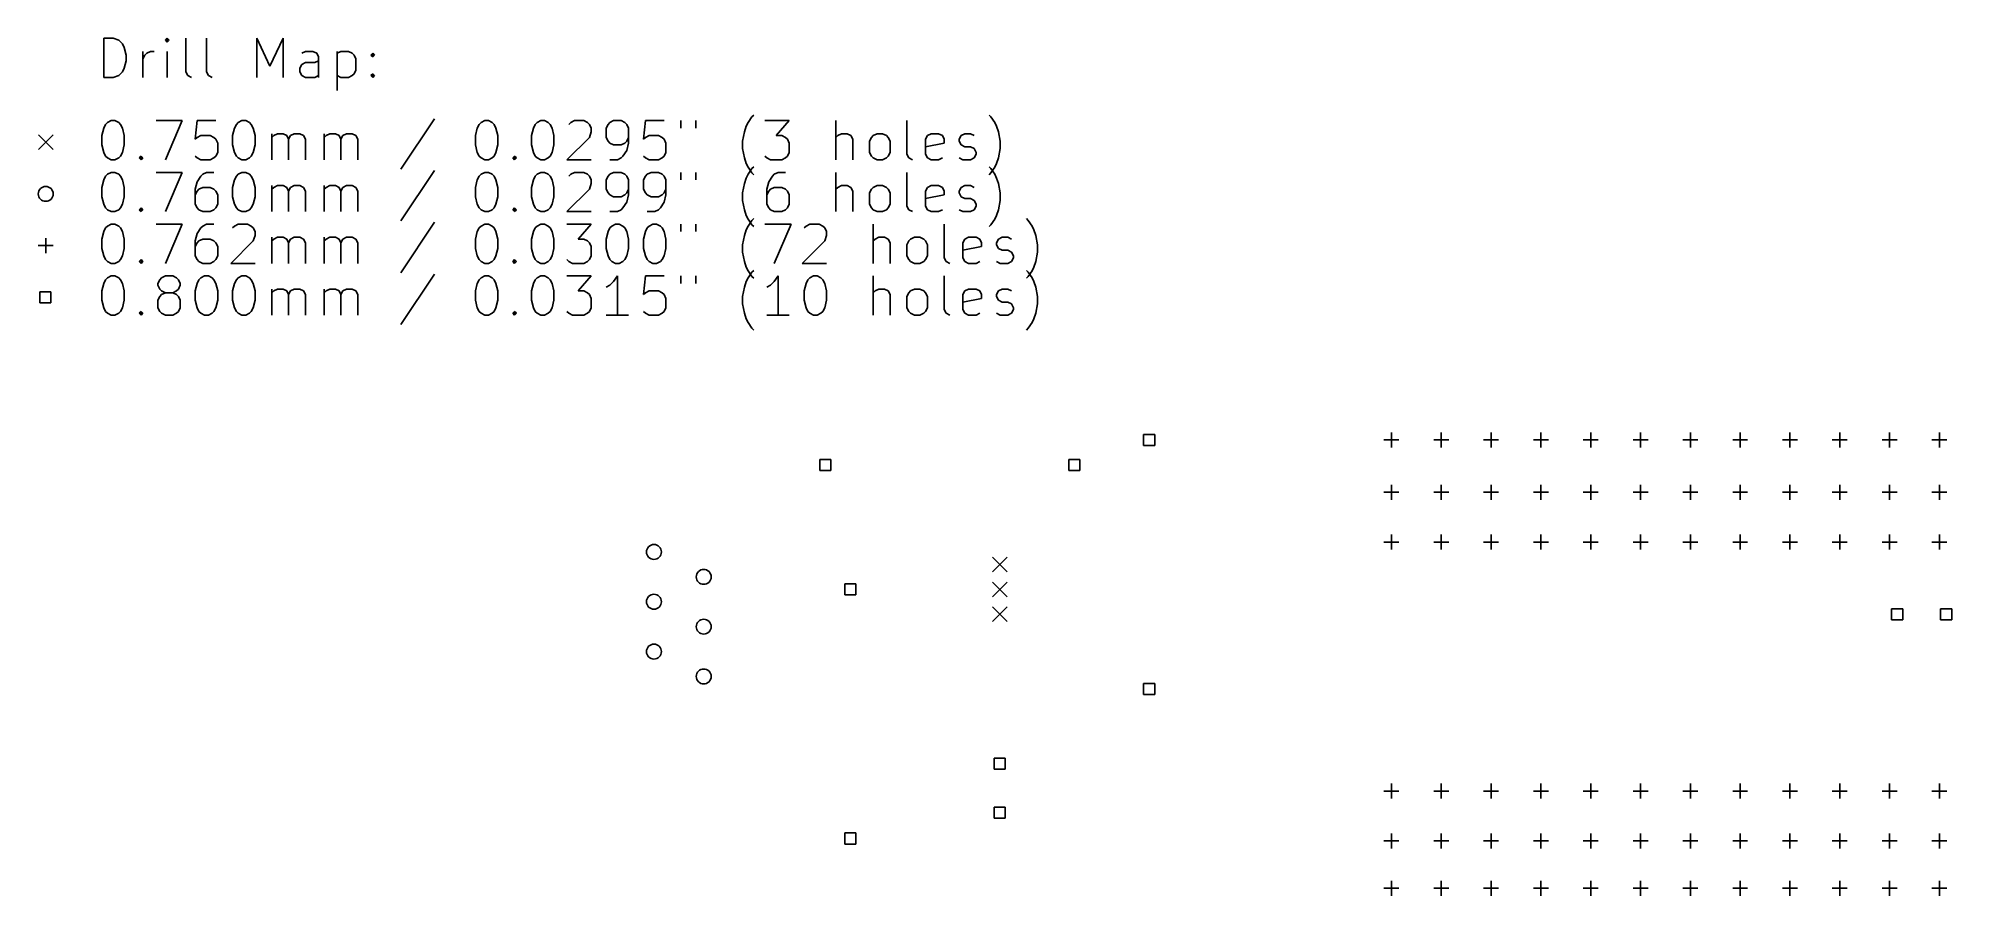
# Model space of a CAD drawing. Extents: x -0.8 to 96.8, y -44.8 to -1.1.
import ezdxf

# ---------------------------------------------------------------- set-up
doc = ezdxf.new("R2010")
doc.units = 0
doc.layers.add('BLACK', color=7, linetype='CONTINUOUS')

msp = doc.modelspace()

# ---------------------------------------------------------------- linework, layer by layer
at = {"layer": 'BLACK', "linetype": 'CONTINUOUS'}
for p, q in [((2.57619, -3.10476), (2.57619, -1.10476)), ((2.57619, -1.10476), (3.05238, -1.10476)), ((3.05238, -1.10476), (3.3381, -1.2)), ((3.3381, -1.2), (3.52857, -1.39048)), ((3.52857, -1.39048), (3.62381, -1.58095)), ((3.62381, -1.58095), (3.71905, -1.9619)), ((4.57619, -3.10476), (4.57619, -1.77143)), ((4.67143, -1.9619), (4.76667, -1.86667)), ((4.76667, -1.86667), (4.95714, -1.77143)), ((4.95714, -1.77143), (5.14762, -1.77143)), ((5.81428, -1.10476), (5.71905, -1.2)), ((5.71905, -1.2), (5.81428, -1.29524)), ((5.90952, -1.2), (5.81428, -1.10476)), ((5.81428, -1.10476), (5.81428, -1.29524)), ((5.81428, -1.29524), (5.90952, -1.2)), ((5.81428, -3.10476), (5.81428, -1.77143)), ((6.76667, -2.81905), (6.76667, -1.10476)), ((7.81428, -2.81905), (7.81428, -1.10476)), ((10.3857, -3.10476), (10.3857, -1.10476)), ((10.3857, -1.10476), (11.0524, -2.53333)), ((11.0524, -2.53333), (11.719, -1.10476)), ((11.719, -1.10476), (11.719, -3.10476)), ((12.8619, -1.77143), (12.6714, -1.86667)), ((13.2429, -1.77143), (12.8619, -1.77143)), ((13.4333, -1.86667), (13.2429, -1.77143)), ((13.5286, -2.05714), (13.4333, -1.86667)), ((14.481, -1.77143), (14.481, -3.77143)), ((14.481, -1.86667), (14.6714, -1.77143)), ((14.6714, -1.77143), (15.0524, -1.77143)), ((15.0524, -1.77143), (15.2429, -1.86667)), ((15.2429, -1.86667), (15.3381, -1.9619)), ((16.1952, -1.9619), (16.2905, -1.86667)), ((16.2905, -1.86667), (16.3857, -1.9619)), ((16.2905, -1.86667), (16.2905, -2.05714)), ((3.52857, -2.81905), (3.3381, -3.00952)), ((3.62381, -2.62857), (3.52857, -2.81905)), ((3.71905, -2.24762), (3.62381, -2.62857)), ((3.71905, -1.9619), (3.71905, -2.24762)), ((4.57619, -2.15238), (4.67143, -1.9619)), ((6.8619, -3.00952), (6.76667, -2.81905)), ((7.90952, -3.00952), (7.81428, -2.81905)), ((12.5762, -2.62857), (12.6714, -2.43809)), ((12.5762, -2.81905), (12.5762, -2.62857)), ((12.6714, -3.00952), (12.5762, -2.81905)), ((12.6714, -2.43809), (12.8619, -2.34286)), ((12.8619, -2.34286), (13.3381, -2.34286)), ((13.3381, -2.34286), (13.5286, -2.24762)), ((13.5286, -3.10476), (13.5286, -2.05714)), ((15.3381, -2.91429), (15.2429, -3.00952)), ((15.3381, -1.9619), (15.4333, -2.15238)), ((15.4333, -2.72381), (15.3381, -2.91429)), ((15.4333, -2.15238), (15.4333, -2.72381)), ((16.2905, -2.05714), (16.1952, -1.9619)), ((16.1952, -3.00952), (16.2905, -2.91429)), ((16.3857, -1.9619), (16.2905, -2.05714)), ((16.2905, -2.91429), (16.3857, -3.00952)), ((16.2905, -2.91429), (16.2905, -3.10476)), ((3.05238, -3.10476), (2.57619, -3.10476)), ((3.3381, -3.00952), (3.05238, -3.10476)), ((7.05238, -3.10476), (6.8619, -3.00952)), ((8.1, -3.10476), (7.90952, -3.00952)), ((12.8619, -3.10476), (12.6714, -3.00952)), ((13.3381, -3.10476), (12.8619, -3.10476)), ((13.5286, -3.00952), (13.3381, -3.10476)), ((14.6714, -3.10476), (14.481, -3.00952)), ((15.0524, -3.10476), (14.6714, -3.10476)), ((15.2429, -3.00952), (15.0524, -3.10476)), ((16.2905, -3.10476), (16.1952, -3.00952)), ((16.3857, -3.00952), (16.2905, -3.10476)), ((2.48095, -6.06667), (2.57619, -5.68571)), ((2.57619, -5.68571), (2.67143, -5.49524)), ((2.67143, -5.49524), (2.76667, -5.4)), ((2.76667, -5.4), (2.95714, -5.30476)), ((2.95714, -5.30476), (3.14762, -5.30476)), ((3.14762, -5.30476), (3.3381, -5.4)), ((3.3381, -5.4), (3.43333, -5.49524)), ((3.43333, -5.49524), (3.52857, -5.68571)), ((3.52857, -5.68571), (3.62381, -6.06667)), ((5.24286, -5.30476), (6.57619, -5.30476)), ((6.57619, -5.30476), (5.71905, -7.30476)), ((7.3381, -5.30476), (7.24286, -6.25714)), ((8.29048, -5.30476), (7.3381, -5.30476)), ((9.14762, -6.06667), (9.24286, -5.68571)), ((9.24286, -5.68571), (9.33809, -5.49524)), ((9.33809, -5.49524), (9.43333, -5.4)), ((9.43333, -5.4), (9.62381, -5.30476)), ((9.62381, -5.30476), (9.81428, -5.30476)), ((9.81428, -5.30476), (10.0048, -5.4)), ((10.0048, -5.4), (10.1, -5.49524)), ((10.1, -5.49524), (10.1952, -5.68571)), ((10.1952, -5.68571), (10.2905, -6.06667)), ((19.4333, -5.20952), (17.719, -7.78095)), ((21.5286, -6.06667), (21.6238, -5.68571)), ((21.6238, -5.68571), (21.719, -5.49524)), ((21.719, -5.49524), (21.8143, -5.4)), ((21.8143, -5.4), (22.0048, -5.30476)), ((22.0048, -5.30476), (22.1952, -5.30476)), ((22.1952, -5.30476), (22.3857, -5.4)), ((22.3857, -5.4), (22.481, -5.49524)), ((22.481, -5.49524), (22.5762, -5.68571)), ((22.5762, -5.68571), (22.6714, -6.06667)), ((24.3857, -6.06667), (24.481, -5.68571)), ((24.481, -5.68571), (24.5762, -5.49524)), ((24.5762, -5.49524), (24.6714, -5.4)), ((24.6714, -5.4), (24.8619, -5.30476)), ((24.8619, -5.30476), (25.0524, -5.30476)), ((25.0524, -5.30476), (25.2429, -5.4)), ((25.2429, -5.4), (25.3381, -5.49524)), ((25.3381, -5.49524), (25.4333, -5.68571)), ((25.4333, -5.68571), (25.5286, -6.06667)), ((26.2905, -5.49524), (26.3857, -5.4)), ((26.3857, -5.4), (26.5762, -5.30476)), ((26.5762, -5.30476), (27.0524, -5.30476)), ((27.0524, -5.30476), (27.2429, -5.4)), ((27.2429, -5.4), (27.3381, -5.49524)), ((27.3381, -5.49524), (27.4333, -5.68571)), ((27.4333, -5.68571), (27.4333, -5.87619)), ((28.2905, -5.49524), (28.1952, -5.68571)), ((28.1952, -5.68571), (28.1952, -6.1619)), ((28.3857, -5.4), (28.2905, -5.49524)), ((28.5762, -5.30476), (28.3857, -5.4)), ((28.9571, -5.30476), (28.5762, -5.30476)), ((29.1476, -5.4), (28.9571, -5.30476)), ((29.2429, -5.49524), (29.1476, -5.4)), ((29.3381, -5.68571), (29.2429, -5.49524)), ((29.3381, -6.44762), (29.3381, -5.68571)), ((30.1952, -5.30476), (30.1, -6.25714)), ((31.1476, -5.30476), (30.1952, -5.30476)), ((32.0048, -5.30476), (32.0048, -5.68571)), ((32.7667, -5.30476), (32.7667, -5.68571)), ((35.2429, -5.87619), (35.3381, -5.59048)), ((35.3381, -5.59048), (35.4333, -5.4)), ((35.4333, -5.4), (35.6238, -5.11428)), ((35.6238, -5.11428), (35.719, -5.01905)), ((36.2905, -5.30476), (37.5286, -5.30476)), ((37.5286, -5.30476), (36.8619, -6.06667)), ((39.9095, -7.30476), (39.9095, -5.30476)), ((43.5286, -7.01905), (43.5286, -5.30476)), ((47.8143, -5.11428), (47.719, -5.01905)), ((48.0048, -5.4), (47.8143, -5.11428)), ((48.1, -5.59048), (48.0048, -5.4)), ((48.1952, -5.87619), (48.1, -5.59048)), ((-0.75, -6.025), (0, -6.775)), ((0, -6.025), (-0.75, -6.775)), ((2.48095, -6.54286), (2.48095, -6.06667)), ((2.57619, -6.92381), (2.48095, -6.54286)), ((3.62381, -6.54286), (3.52857, -6.92381)), ((3.62381, -6.06667), (3.62381, -6.54286)), ((7.24286, -6.25714), (7.3381, -6.1619)), ((7.3381, -6.1619), (7.52857, -6.06667)), ((7.52857, -6.06667), (8.00476, -6.06667)), ((8.00476, -6.06667), (8.19524, -6.1619)), ((8.19524, -6.1619), (8.29048, -6.25714)), ((8.29048, -6.25714), (8.38571, -6.44762)), ((8.38571, -6.44762), (8.38571, -6.92381)), ((9.14762, -6.54286), (9.14762, -6.06667)), ((9.24286, -6.92381), (9.14762, -6.54286)), ((10.2905, -6.54286), (10.1952, -6.92381)), ((10.2905, -6.06667), (10.2905, -6.54286)), ((11.1476, -7.30476), (11.1476, -5.97143)), ((11.1476, -6.1619), (11.2429, -6.06667)), ((11.2429, -6.06667), (11.4333, -5.97143)), ((11.4333, -5.97143), (11.719, -5.97143)), ((11.719, -5.97143), (11.9095, -6.06667)), ((11.9095, -6.06667), (12.0048, -6.25714)), ((12.0048, -6.25714), (12.1, -6.06667)), ((12.0048, -6.25714), (12.0048, -7.30476)), ((12.1, -6.06667), (12.2905, -5.97143)), ((12.2905, -5.97143), (12.5762, -5.97143)), ((12.5762, -5.97143), (12.7667, -6.06667)), ((12.7667, -6.06667), (12.8619, -6.25714)), ((12.8619, -6.25714), (12.8619, -7.30476)), ((13.8143, -7.30476), (13.8143, -5.97143)), ((13.8143, -6.1619), (13.9095, -6.06667)), ((13.9095, -6.06667), (14.1, -5.97143)), ((14.1, -5.97143), (14.3857, -5.97143)), ((14.3857, -5.97143), (14.5762, -6.06667)), ((14.5762, -6.06667), (14.6714, -6.25714)), ((14.6714, -6.25714), (14.7667, -6.06667)), ((14.6714, -6.25714), (14.6714, -7.30476)), ((14.7667, -6.06667), (14.9571, -5.97143)), ((14.9571, -5.97143), (15.2429, -5.97143)), ((15.2429, -5.97143), (15.4333, -6.06667)), ((15.4333, -6.06667), (15.5286, -6.25714)), ((15.5286, -6.25714), (15.5286, -7.30476)), ((21.5286, -6.54286), (21.5286, -6.06667)), ((21.6238, -6.92381), (21.5286, -6.54286)), ((22.6714, -6.54286), (22.5762, -6.92381)), ((22.6714, -6.06667), (22.6714, -6.54286)), ((24.3857, -6.54286), (24.3857, -6.06667)), ((24.481, -6.92381), (24.3857, -6.54286)), ((25.5286, -6.54286), (25.4333, -6.92381)), ((25.5286, -6.06667), (25.5286, -6.54286)), ((27.3381, -6.1619), (26.1952, -7.30476)), ((27.4333, -5.87619), (27.3381, -6.1619)), ((28.1952, -6.1619), (28.2905, -6.35238)), ((28.2905, -6.35238), (28.3857, -6.44762)), ((28.3857, -6.44762), (28.5762, -6.54286)), ((28.5762, -6.54286), (28.9571, -6.54286)), ((28.9571, -6.54286), (29.1476, -6.44762)), ((29.0524, -7.11428), (29.2429, -6.82857)), ((29.1476, -6.44762), (29.2429, -6.35238)), ((29.2429, -6.35238), (29.3381, -6.1619)), ((29.2429, -6.82857), (29.3381, -6.44762)), ((30.1, -6.25714), (30.1952, -6.1619)), ((30.1952, -6.1619), (30.3857, -6.06667)), ((30.3857, -6.06667), (30.8619, -6.06667)), ((30.8619, -6.06667), (31.0524, -6.1619)), ((31.0524, -6.1619), (31.1476, -6.25714)), ((31.1476, -6.25714), (31.2429, -6.44762)), ((31.2429, -6.44762), (31.2429, -6.92381)), ((35.1476, -6.35238), (35.2429, -5.87619)), ((35.1476, -6.73333), (35.1476, -6.35238)), ((35.2429, -7.20952), (35.1476, -6.73333)), ((36.8619, -6.06667), (37.1476, -6.06667)), ((37.1476, -6.06667), (37.3381, -6.1619)), ((37.3381, -6.1619), (37.4333, -6.25714)), ((37.4333, -6.25714), (37.5286, -6.44762)), ((37.5286, -6.44762), (37.5286, -6.92381)), ((40.0048, -6.06667), (39.9095, -6.1619)), ((40.1952, -5.97143), (40.0048, -6.06667)), ((40.481, -5.97143), (40.1952, -5.97143)), ((40.6714, -6.06667), (40.481, -5.97143)), ((40.7667, -6.25714), (40.6714, -6.06667)), ((40.7667, -7.30476), (40.7667, -6.25714)), ((41.6238, -6.35238), (41.719, -6.1619)), ((41.6238, -6.92381), (41.6238, -6.35238)), ((41.719, -6.1619), (41.8143, -6.06667)), ((41.8143, -6.06667), (42.0048, -5.97143)), ((42.0048, -5.97143), (42.2905, -5.97143)), ((42.2905, -5.97143), (42.481, -6.06667)), ((42.481, -6.06667), (42.5762, -6.1619)), ((42.5762, -6.1619), (42.6714, -6.35238)), ((42.6714, -6.35238), (42.6714, -6.92381)), ((44.481, -6.25714), (44.5762, -6.06667)), ((44.481, -7.01905), (44.481, -6.25714)), ((45.4333, -6.44762), (44.481, -6.63809)), ((44.5762, -6.06667), (44.7667, -5.97143)), ((44.7667, -5.97143), (45.1476, -5.97143)), ((45.1476, -5.97143), (45.3381, -6.06667)), ((45.3381, -6.06667), (45.4333, -6.25714)), ((45.4333, -6.25714), (45.4333, -6.44762)), ((46.1952, -6.25714), (46.2905, -6.06667)), ((46.1952, -6.35238), (46.1952, -6.25714)), ((46.2905, -6.54286), (46.1952, -6.35238)), ((46.2905, -6.06667), (46.481, -5.97143)), ((46.481, -6.63809), (46.2905, -6.54286)), ((46.481, -5.97143), (46.7667, -5.97143)), ((46.7667, -6.63809), (46.481, -6.63809)), ((46.7667, -5.97143), (46.9571, -6.06667)), ((46.9571, -6.73333), (46.7667, -6.63809)), ((47.0524, -6.92381), (46.9571, -6.73333)), ((48.2905, -6.35238), (48.1952, -5.87619)), ((48.1952, -7.20952), (48.2905, -6.73333)), ((48.2905, -6.73333), (48.2905, -6.35238)), ((2.67143, -7.11428), (2.57619, -6.92381)), ((2.76667, -7.20952), (2.67143, -7.11428)), ((2.95714, -7.30476), (2.76667, -7.20952)), ((3.14762, -7.30476), (2.95714, -7.30476)), ((3.3381, -7.20952), (3.14762, -7.30476)), ((3.43333, -7.11428), (3.3381, -7.20952)), ((3.52857, -6.92381), (3.43333, -7.11428)), ((4.38571, -7.20952), (4.48095, -7.11428)), ((4.48095, -7.30476), (4.38571, -7.20952)), ((4.48095, -7.11428), (4.57619, -7.20952)), ((4.48095, -7.11428), (4.48095, -7.30476)), ((4.57619, -7.20952), (4.48095, -7.30476)), ((7.3381, -7.20952), (7.24286, -7.11428)), ((7.52857, -7.30476), (7.3381, -7.20952)), ((8.00476, -7.30476), (7.52857, -7.30476)), ((8.19524, -7.20952), (8.00476, -7.30476)), ((8.29048, -7.11428), (8.19524, -7.20952)), ((8.38571, -6.92381), (8.29048, -7.11428)), ((9.33809, -7.11428), (9.24286, -6.92381)), ((9.43333, -7.20952), (9.33809, -7.11428)), ((9.62381, -7.30476), (9.43333, -7.20952)), ((9.81428, -7.30476), (9.62381, -7.30476)), ((10.0048, -7.20952), (9.81428, -7.30476)), ((10.1, -7.11428), (10.0048, -7.20952)), ((10.1952, -6.92381), (10.1, -7.11428)), ((21.719, -7.11428), (21.6238, -6.92381)), ((21.8143, -7.20952), (21.719, -7.11428)), ((22.0048, -7.30476), (21.8143, -7.20952)), ((22.1952, -7.30476), (22.0048, -7.30476)), ((22.3857, -7.20952), (22.1952, -7.30476)), ((22.481, -7.11428), (22.3857, -7.20952)), ((22.5762, -6.92381), (22.481, -7.11428)), ((23.4333, -7.20952), (23.5286, -7.11428)), ((23.5286, -7.30476), (23.4333, -7.20952)), ((23.5286, -7.11428), (23.6238, -7.20952)), ((23.5286, -7.11428), (23.5286, -7.30476)), ((23.6238, -7.20952), (23.5286, -7.30476)), ((24.5762, -7.11428), (24.481, -6.92381)), ((24.6714, -7.20952), (24.5762, -7.11428)), ((24.8619, -7.30476), (24.6714, -7.20952)), ((25.0524, -7.30476), (24.8619, -7.30476)), ((25.2429, -7.20952), (25.0524, -7.30476)), ((25.3381, -7.11428), (25.2429, -7.20952)), ((25.4333, -6.92381), (25.3381, -7.11428)), ((26.1952, -7.30476), (27.4333, -7.30476)), ((28.3857, -7.30476), (28.7667, -7.30476)), ((28.7667, -7.30476), (28.9571, -7.20952)), ((28.9571, -7.20952), (29.0524, -7.11428)), ((30.1952, -7.20952), (30.1, -7.11428)), ((30.3857, -7.30476), (30.1952, -7.20952)), ((30.8619, -7.30476), (30.3857, -7.30476)), ((31.0524, -7.20952), (30.8619, -7.30476)), ((31.1476, -7.11428), (31.0524, -7.20952)), ((31.2429, -6.92381), (31.1476, -7.11428)), ((35.3381, -7.49524), (35.2429, -7.20952)), ((35.4333, -7.68571), (35.3381, -7.49524)), ((35.6238, -7.97143), (35.4333, -7.68571)), ((35.4333, -8.04), (35.6238, -7.75428)), ((35.6238, -7.75428), (35.719, -7.65905)), ((36.3857, -7.20952), (36.2905, -7.11428)), ((36.5762, -7.30476), (36.3857, -7.20952)), ((37.1476, -7.30476), (36.5762, -7.30476)), ((37.3381, -7.20952), (37.1476, -7.30476)), ((37.4333, -7.11428), (37.3381, -7.20952)), ((37.5286, -6.92381), (37.4333, -7.11428)), ((41.719, -7.11428), (41.6238, -6.92381)), ((41.8143, -7.20952), (41.719, -7.11428)), ((42.0048, -7.30476), (41.8143, -7.20952)), ((42.2905, -7.30476), (42.0048, -7.30476)), ((42.481, -7.20952), (42.2905, -7.30476)), ((42.5762, -7.11428), (42.481, -7.20952)), ((42.6714, -6.92381), (42.5762, -7.11428)), ((43.6238, -7.20952), (43.5286, -7.01905)), ((43.8143, -7.30476), (43.6238, -7.20952)), ((44.5762, -7.20952), (44.481, -7.01905)), ((44.7667, -7.30476), (44.5762, -7.20952)), ((45.1476, -7.30476), (44.7667, -7.30476)), ((45.3381, -7.20952), (45.1476, -7.30476)), ((46.1952, -7.20952), (46.3857, -7.30476)), ((46.3857, -7.30476), (46.7667, -7.30476)), ((46.7667, -7.30476), (46.9571, -7.20952)), ((46.9571, -7.20952), (47.0524, -7.01905)), ((47.0524, -7.01905), (47.0524, -6.92381)), ((47.8143, -7.75428), (47.719, -7.65905)), ((47.8143, -7.97143), (48.0048, -7.68571)), ((48.0048, -8.04), (47.8143, -7.75428)), ((48.0048, -7.68571), (48.1, -7.49524)), ((48.1, -7.49524), (48.1952, -7.20952)), ((2.48095, -8.70667), (2.57619, -8.32571)), ((2.48095, -9.18286), (2.48095, -8.70667)), ((2.57619, -8.32571), (2.67143, -8.13524)), ((2.67143, -8.13524), (2.76667, -8.04)), ((2.76667, -8.04), (2.95714, -7.94476)), ((2.95714, -7.94476), (3.14762, -7.94476)), ((3.14762, -7.94476), (3.3381, -8.04)), ((3.3381, -8.04), (3.43333, -8.13524)), ((3.43333, -8.13524), (3.52857, -8.32571)), ((3.52857, -8.32571), (3.62381, -8.70667)), ((3.62381, -8.70667), (3.62381, -9.18286)), ((5.24286, -7.94476), (6.57619, -7.94476)), ((6.57619, -7.94476), (5.71905, -9.94476)), ((7.3381, -8.42095), (7.24286, -8.8019)), ((7.52857, -8.13524), (7.3381, -8.42095)), ((7.62381, -8.70667), (7.43333, -8.8019)), ((7.62381, -8.04), (7.52857, -8.13524)), ((7.81428, -7.94476), (7.62381, -8.04)), ((8.00476, -8.70667), (7.62381, -8.70667)), ((8.19524, -7.94476), (7.81428, -7.94476)), ((8.19524, -8.8019), (8.00476, -8.70667)), ((9.14762, -8.70667), (9.24286, -8.32571)), ((9.14762, -9.18286), (9.14762, -8.70667)), ((9.24286, -8.32571), (9.33809, -8.13524)), ((9.33809, -8.13524), (9.43333, -8.04)), ((9.43333, -8.04), (9.62381, -7.94476)), ((9.62381, -7.94476), (9.81428, -7.94476)), ((9.81428, -7.94476), (10.0048, -8.04)), ((10.0048, -8.04), (10.1, -8.13524)), ((10.1, -8.13524), (10.1952, -8.32571)), ((10.1952, -8.32571), (10.2905, -8.70667)), ((10.2905, -8.70667), (10.2905, -9.18286)), ((11.1476, -9.94476), (11.1476, -8.61143)), ((11.1476, -8.8019), (11.2429, -8.70667)), ((11.2429, -8.70667), (11.4333, -8.61143)), ((11.4333, -8.61143), (11.719, -8.61143)), ((11.719, -8.61143), (11.9095, -8.70667)), ((11.9095, -8.70667), (12.0048, -8.89714)), ((12.0048, -8.89714), (12.1, -8.70667)), ((12.1, -8.70667), (12.2905, -8.61143)), ((12.2905, -8.61143), (12.5762, -8.61143)), ((12.5762, -8.61143), (12.7667, -8.70667)), ((12.7667, -8.70667), (12.8619, -8.89714)), ((13.8143, -9.94476), (13.8143, -8.61143)), ((13.8143, -8.8019), (13.9095, -8.70667)), ((13.9095, -8.70667), (14.1, -8.61143)), ((14.1, -8.61143), (14.3857, -8.61143)), ((14.3857, -8.61143), (14.5762, -8.70667)), ((14.5762, -8.70667), (14.6714, -8.89714)), ((14.6714, -8.89714), (14.7667, -8.70667)), ((14.7667, -8.70667), (14.9571, -8.61143)), ((14.9571, -8.61143), (15.2429, -8.61143)), ((15.2429, -8.61143), (15.4333, -8.70667)), ((15.4333, -8.70667), (15.5286, -8.89714)), ((19.4333, -7.84952), (17.719, -10.421)), ((21.5286, -8.70667), (21.6238, -8.32571)), ((21.5286, -9.18286), (21.5286, -8.70667)), ((21.6238, -8.32571), (21.719, -8.13524)), ((21.719, -8.13524), (21.8143, -8.04)), ((21.8143, -8.04), (22.0048, -7.94476)), ((22.0048, -7.94476), (22.1952, -7.94476)), ((22.1952, -7.94476), (22.3857, -8.04)), ((22.3857, -8.04), (22.481, -8.13524)), ((22.481, -8.13524), (22.5762, -8.32571)), ((22.5762, -8.32571), (22.6714, -8.70667)), ((22.6714, -8.70667), (22.6714, -9.18286)), ((24.3857, -8.70667), (24.481, -8.32571)), ((24.3857, -9.18286), (24.3857, -8.70667)), ((24.481, -8.32571), (24.5762, -8.13524)), ((24.5762, -8.13524), (24.6714, -8.04)), ((24.6714, -8.04), (24.8619, -7.94476)), ((24.8619, -7.94476), (25.0524, -7.94476)), ((25.0524, -7.94476), (25.2429, -8.04)), ((25.2429, -8.04), (25.3381, -8.13524)), ((25.3381, -8.13524), (25.4333, -8.32571)), ((25.4333, -8.32571), (25.5286, -8.70667)), ((25.5286, -8.70667), (25.5286, -9.18286)), ((26.2905, -8.13524), (26.3857, -8.04)), ((26.3857, -8.04), (26.5762, -7.94476)), ((26.5762, -7.94476), (27.0524, -7.94476)), ((27.0524, -7.94476), (27.2429, -8.04)), ((27.2429, -8.04), (27.3381, -8.13524)), ((27.3381, -8.13524), (27.4333, -8.32571)), ((27.4333, -8.51619), (27.3381, -8.8019)), ((27.4333, -8.32571), (27.4333, -8.51619)), ((28.2905, -8.13524), (28.1952, -8.32571)), ((28.1952, -8.32571), (28.1952, -8.8019)), ((28.3857, -8.04), (28.2905, -8.13524)), ((28.5762, -7.94476), (28.3857, -8.04)), ((28.9571, -7.94476), (28.5762, -7.94476)), ((29.1476, -8.04), (28.9571, -7.94476)), ((29.2429, -8.13524), (29.1476, -8.04)), ((29.3381, -8.32571), (29.2429, -8.13524)), ((29.3381, -9.08762), (29.3381, -8.32571)), ((30.1952, -8.13524), (30.1, -8.32571)), ((30.1, -8.32571), (30.1, -8.8019)), ((30.2905, -8.04), (30.1952, -8.13524)), ((30.481, -7.94476), (30.2905, -8.04)), ((30.8619, -7.94476), (30.481, -7.94476)), ((31.0524, -8.04), (30.8619, -7.94476)), ((31.1476, -8.13524), (31.0524, -8.04)), ((31.2429, -8.32571), (31.1476, -8.13524)), ((31.2429, -9.08762), (31.2429, -8.32571)), ((32.0048, -7.94476), (32.0048, -8.32571)), ((32.7667, -7.94476), (32.7667, -8.32571)), ((35.1476, -8.99238), (35.2429, -8.51619)), ((35.2429, -8.51619), (35.3381, -8.23048)), ((35.3381, -8.23048), (35.4333, -8.04)), ((35.719, -8.06667), (35.6238, -7.97143)), ((36.481, -8.42095), (36.3857, -8.8019)), ((36.6714, -8.13524), (36.481, -8.42095)), ((36.7667, -8.70667), (36.5762, -8.8019)), ((36.7667, -8.04), (36.6714, -8.13524)), ((36.9571, -7.94476), (36.7667, -8.04)), ((37.1476, -8.70667), (36.7667, -8.70667)), ((37.3381, -7.94476), (36.9571, -7.94476)), ((37.3381, -8.8019), (37.1476, -8.70667)), ((39.9095, -9.94476), (39.9095, -7.94476)), ((40.0048, -8.70667), (39.9095, -8.8019)), ((40.1952, -8.61143), (40.0048, -8.70667)), ((40.481, -8.61143), (40.1952, -8.61143)), ((40.6714, -8.70667), (40.481, -8.61143)), ((40.7667, -8.89714), (40.6714, -8.70667)), ((41.719, -8.8019), (41.8143, -8.70667)), ((41.8143, -8.70667), (42.0048, -8.61143)), ((42.0048, -8.61143), (42.2905, -8.61143)), ((42.2905, -8.61143), (42.481, -8.70667)), ((42.481, -8.70667), (42.5762, -8.8019)), ((43.5286, -9.65905), (43.5286, -7.94476)), ((44.481, -8.89714), (44.5762, -8.70667)), ((44.5762, -8.70667), (44.7667, -8.61143)), ((44.7667, -8.61143), (45.1476, -8.61143)), ((45.1476, -8.61143), (45.3381, -8.70667)), ((45.3381, -8.70667), (45.4333, -8.89714)), ((46.1952, -8.89714), (46.2905, -8.70667)), ((46.2905, -8.70667), (46.481, -8.61143)), ((46.481, -8.61143), (46.7667, -8.61143)), ((46.7667, -8.61143), (46.9571, -8.70667)), ((47.719, -8.06667), (47.8143, -7.97143)), ((48.1, -8.23048), (48.0048, -8.04)), ((48.1952, -8.51619), (48.1, -8.23048)), ((48.2905, -8.99238), (48.1952, -8.51619)), ((2.57619, -9.56381), (2.48095, -9.18286)), ((2.67143, -9.75428), (2.57619, -9.56381)), ((2.76667, -9.84952), (2.67143, -9.75428)), ((3.43333, -9.75428), (3.3381, -9.84952)), ((3.52857, -9.56381), (3.43333, -9.75428)), ((3.62381, -9.18286), (3.52857, -9.56381)), ((4.38571, -9.84952), (4.48095, -9.75428)), ((4.48095, -9.75428), (4.57619, -9.84952)), ((4.48095, -9.75428), (4.48095, -9.94476)), ((7.24286, -8.8019), (7.24286, -9.56381)), ((7.3381, -8.89714), (7.24286, -9.08762)), ((7.24286, -9.56381), (7.3381, -9.75428)), ((7.43333, -8.8019), (7.3381, -8.89714)), ((7.3381, -9.75428), (7.43333, -9.84952)), ((8.29048, -8.89714), (8.19524, -8.8019)), ((8.19524, -9.84952), (8.29048, -9.75428)), ((8.38571, -9.08762), (8.29048, -8.89714)), ((8.29048, -9.75428), (8.38571, -9.56381)), ((8.38571, -9.56381), (8.38571, -9.08762)), ((9.24286, -9.56381), (9.14762, -9.18286)), ((9.33809, -9.75428), (9.24286, -9.56381)), ((9.43333, -9.84952), (9.33809, -9.75428)), ((10.1, -9.75428), (10.0048, -9.84952)), ((10.1952, -9.56381), (10.1, -9.75428)), ((10.2905, -9.18286), (10.1952, -9.56381)), ((12.0048, -8.89714), (12.0048, -9.94476)), ((12.8619, -8.89714), (12.8619, -9.94476)), ((14.6714, -8.89714), (14.6714, -9.94476)), ((15.5286, -8.89714), (15.5286, -9.94476)), ((21.6238, -9.56381), (21.5286, -9.18286)), ((21.719, -9.75428), (21.6238, -9.56381)), ((21.8143, -9.84952), (21.719, -9.75428)), ((22.481, -9.75428), (22.3857, -9.84952)), ((22.5762, -9.56381), (22.481, -9.75428)), ((22.6714, -9.18286), (22.5762, -9.56381)), ((23.4333, -9.84952), (23.5286, -9.75428)), ((23.5286, -9.75428), (23.6238, -9.84952)), ((23.5286, -9.75428), (23.5286, -9.94476)), ((24.481, -9.56381), (24.3857, -9.18286)), ((24.5762, -9.75428), (24.481, -9.56381)), ((24.6714, -9.84952), (24.5762, -9.75428)), ((25.3381, -9.75428), (25.2429, -9.84952)), ((25.4333, -9.56381), (25.3381, -9.75428)), ((25.5286, -9.18286), (25.4333, -9.56381)), ((27.3381, -8.8019), (26.1952, -9.94476)), ((28.1952, -8.8019), (28.2905, -8.99238)), ((28.2905, -8.99238), (28.3857, -9.08762)), ((28.3857, -9.08762), (28.5762, -9.18286)), ((28.5762, -9.18286), (28.9571, -9.18286)), ((28.9571, -9.18286), (29.1476, -9.08762)), ((28.9571, -9.84952), (29.0524, -9.75428)), ((29.0524, -9.75428), (29.2429, -9.46857)), ((29.1476, -9.08762), (29.2429, -8.99238)), ((29.2429, -8.99238), (29.3381, -8.8019)), ((29.2429, -9.46857), (29.3381, -9.08762)), ((30.1, -8.8019), (30.1952, -8.99238)), ((30.1952, -8.99238), (30.2905, -9.08762)), ((30.2905, -9.08762), (30.481, -9.18286)), ((30.481, -9.18286), (30.8619, -9.18286)), ((30.8619, -9.18286), (31.0524, -9.08762)), ((30.8619, -9.84952), (30.9571, -9.75428)), ((30.9571, -9.75428), (31.1476, -9.46857)), ((31.0524, -9.08762), (31.1476, -8.99238)), ((31.1476, -8.99238), (31.2429, -8.8019)), ((31.1476, -9.46857), (31.2429, -9.08762)), ((35.1476, -9.37333), (35.1476, -8.99238)), ((35.2429, -9.84952), (35.1476, -9.37333)), ((36.3857, -8.8019), (36.3857, -9.56381)), ((36.481, -8.89714), (36.3857, -9.08762)), ((36.3857, -9.56381), (36.481, -9.75428)), ((36.5762, -8.8019), (36.481, -8.89714)), ((36.481, -9.75428), (36.5762, -9.84952)), ((37.4333, -8.89714), (37.3381, -8.8019)), ((37.3381, -9.84952), (37.4333, -9.75428)), ((37.5286, -9.08762), (37.4333, -8.89714)), ((37.4333, -9.75428), (37.5286, -9.56381)), ((37.5286, -9.56381), (37.5286, -9.08762)), ((40.7667, -9.94476), (40.7667, -8.89714)), ((41.6238, -8.99238), (41.719, -8.8019)), ((41.6238, -9.56381), (41.6238, -8.99238)), ((41.719, -9.75428), (41.6238, -9.56381)), ((41.8143, -9.84952), (41.719, -9.75428)), ((42.5762, -9.75428), (42.481, -9.84952)), ((42.5762, -8.8019), (42.6714, -8.99238)), ((42.6714, -9.56381), (42.5762, -9.75428)), ((42.6714, -8.99238), (42.6714, -9.56381)), ((43.6238, -9.84952), (43.5286, -9.65905)), ((44.481, -9.65905), (44.481, -8.89714)), ((45.4333, -9.08762), (44.481, -9.2781)), ((44.5762, -9.84952), (44.481, -9.65905)), ((45.4333, -8.89714), (45.4333, -9.08762)), ((46.1952, -8.99238), (46.1952, -8.89714)), ((46.2905, -9.18286), (46.1952, -8.99238)), ((46.481, -9.2781), (46.2905, -9.18286)), ((46.7667, -9.2781), (46.481, -9.2781)), ((46.9571, -9.37333), (46.7667, -9.2781)), ((47.0524, -9.56381), (46.9571, -9.37333)), ((46.9571, -9.84952), (47.0524, -9.65905)), ((47.0524, -9.65905), (47.0524, -9.56381)), ((48.1952, -9.84952), (48.2905, -9.37333)), ((48.2905, -9.37333), (48.2905, -8.99238)), ((2.67143, -10.7752), (2.76667, -10.68)), ((2.95714, -9.94476), (2.76667, -9.84952)), ((2.76667, -10.68), (2.95714, -10.5848)), ((3.14762, -9.94476), (2.95714, -9.94476)), ((2.95714, -10.5848), (3.14762, -10.5848)), ((3.3381, -9.84952), (3.14762, -9.94476)), ((3.14762, -10.5848), (3.3381, -10.68)), ((3.3381, -10.68), (3.43333, -10.7752)), ((4.48095, -9.94476), (4.38571, -9.84952)), ((4.57619, -9.84952), (4.48095, -9.94476)), ((5.24286, -10.5848), (6.57619, -10.5848)), ((6.57619, -10.5848), (5.71905, -12.5848)), ((7.43333, -9.84952), (7.62381, -9.94476)), ((7.62381, -10.68), (7.52857, -10.7752)), ((7.62381, -9.94476), (8.00476, -9.94476)), ((7.81428, -10.5848), (7.62381, -10.68)), ((8.19524, -10.5848), (7.81428, -10.5848)), ((8.00476, -9.94476), (8.19524, -9.84952)), ((9.14762, -10.7752), (9.24286, -10.68)), ((9.24286, -10.68), (9.43333, -10.5848)), ((9.62381, -9.94476), (9.43333, -9.84952)), ((9.43333, -10.5848), (9.90952, -10.5848)), ((9.81428, -9.94476), (9.62381, -9.94476)), ((10.0048, -9.84952), (9.81428, -9.94476)), ((9.90952, -10.5848), (10.1, -10.68)), ((10.1, -10.68), (10.1952, -10.7752)), ((19.4333, -10.4895), (17.719, -13.061)), ((21.719, -10.7752), (21.8143, -10.68)), ((22.0048, -9.94476), (21.8143, -9.84952)), ((21.8143, -10.68), (22.0048, -10.5848)), ((22.1952, -9.94476), (22.0048, -9.94476)), ((22.0048, -10.5848), (22.1952, -10.5848)), ((22.3857, -9.84952), (22.1952, -9.94476)), ((22.1952, -10.5848), (22.3857, -10.68)), ((22.3857, -10.68), (22.481, -10.7752)), ((23.5286, -9.94476), (23.4333, -9.84952)), ((23.6238, -9.84952), (23.5286, -9.94476)), ((24.5762, -10.7752), (24.6714, -10.68)), ((24.8619, -9.94476), (24.6714, -9.84952)), ((24.6714, -10.68), (24.8619, -10.5848)), ((25.0524, -9.94476), (24.8619, -9.94476)), ((24.8619, -10.5848), (25.0524, -10.5848)), ((25.2429, -9.84952), (25.0524, -9.94476)), ((25.0524, -10.5848), (25.2429, -10.68)), ((25.2429, -10.68), (25.3381, -10.7752)), ((26.1952, -9.94476), (27.4333, -9.94476)), ((26.1952, -10.5848), (27.4333, -10.5848)), ((27.4333, -10.5848), (26.7667, -11.3467)), ((28.3857, -9.94476), (28.7667, -9.94476)), ((28.3857, -10.7752), (28.481, -10.68)), ((28.481, -10.68), (28.6714, -10.5848)), ((28.6714, -10.5848), (28.8619, -10.5848)), ((28.7667, -9.94476), (28.9571, -9.84952)), ((28.8619, -10.5848), (29.0524, -10.68)), ((29.0524, -10.68), (29.1476, -10.7752)), ((30.2905, -9.94476), (30.6714, -9.94476)), ((30.2905, -10.7752), (30.3857, -10.68)), ((30.3857, -10.68), (30.5762, -10.5848)), ((30.5762, -10.5848), (30.7667, -10.5848)), ((30.6714, -9.94476), (30.8619, -9.84952)), ((30.7667, -10.5848), (30.9571, -10.68)), ((30.9571, -10.68), (31.0524, -10.7752)), ((32.0048, -10.5848), (32.0048, -10.9657)), ((32.7667, -10.5848), (32.7667, -10.9657)), ((35.3381, -10.1352), (35.2429, -9.84952)), ((35.4333, -10.3257), (35.3381, -10.1352)), ((35.3381, -10.8705), (35.4333, -10.68)), ((35.6238, -10.6114), (35.4333, -10.3257)), ((35.4333, -10.68), (35.6238, -10.3943)), ((35.6238, -10.3943), (35.719, -10.299)), ((35.719, -10.7067), (35.6238, -10.6114)), ((36.2905, -10.5848), (37.6238, -10.5848)), ((36.5762, -9.84952), (36.7667, -9.94476)), ((36.7667, -9.94476), (37.1476, -9.94476)), ((37.6238, -10.5848), (36.7667, -12.5848)), ((37.1476, -9.94476), (37.3381, -9.84952)), ((38.2905, -10.7752), (38.3857, -10.68)), ((38.3857, -10.68), (38.5762, -10.5848)), ((38.5762, -10.5848), (39.0524, -10.5848)), ((39.0524, -10.5848), (39.2429, -10.68)), ((39.2429, -10.68), (39.3381, -10.7752)), ((42.0048, -9.94476), (41.8143, -9.84952)), ((41.8143, -12.5848), (41.8143, -10.5848)), ((42.2905, -9.94476), (42.0048, -9.94476)), ((42.481, -9.84952), (42.2905, -9.94476)), ((43.8143, -9.94476), (43.6238, -9.84952)), ((44.7667, -9.94476), (44.5762, -9.84952)), ((45.1476, -9.94476), (44.7667, -9.94476)), ((45.3381, -9.84952), (45.1476, -9.94476)), ((45.4333, -12.299), (45.4333, -10.5848)), ((46.1952, -9.84952), (46.3857, -9.94476)), ((46.3857, -9.94476), (46.7667, -9.94476)), ((46.7667, -9.94476), (46.9571, -9.84952)), ((47.719, -10.7067), (47.8143, -10.6114)), ((47.8143, -10.6114), (48.0048, -10.3257)), ((48.0048, -10.3257), (48.1, -10.1352)), ((48.1, -10.1352), (48.1952, -9.84952)), ((49.719, -10.3943), (49.6238, -10.299)), ((49.9095, -10.68), (49.719, -10.3943)), ((50.0048, -10.8705), (49.9095, -10.68)), ((-0.762, -11.68), (0, -11.68)), ((-0.381, -11.299), (-0.381, -12.061)), ((2.48095, -11.3467), (2.57619, -10.9657)), ((2.48095, -11.8229), (2.48095, -11.3467)), ((2.57619, -10.9657), (2.67143, -10.7752)), ((3.43333, -10.7752), (3.52857, -10.9657)), ((3.52857, -10.9657), (3.62381, -11.3467)), ((3.62381, -11.3467), (3.62381, -11.8229)), ((7.3381, -11.061), (7.24286, -11.4419)), ((7.24286, -11.4419), (7.24286, -12.2038)), ((7.3381, -11.5371), (7.24286, -11.7276)), ((7.52857, -10.7752), (7.3381, -11.061)), ((7.43333, -11.4419), (7.3381, -11.5371)), ((7.62381, -11.3467), (7.43333, -11.4419)), ((8.00476, -11.3467), (7.62381, -11.3467)), ((8.19524, -11.4419), (8.00476, -11.3467)), ((8.29048, -11.5371), (8.19524, -11.4419)), ((8.38571, -11.7276), (8.29048, -11.5371)), ((10.1952, -11.4419), (9.05238, -12.5848)), ((10.1952, -10.7752), (10.2905, -10.9657)), ((10.2905, -11.1562), (10.1952, -11.4419)), ((10.2905, -10.9657), (10.2905, -11.1562)), ((11.1476, -12.5848), (11.1476, -11.2514)), ((11.1476, -11.4419), (11.2429, -11.3467)), ((11.2429, -11.3467), (11.4333, -11.2514)), ((11.4333, -11.2514), (11.719, -11.2514)), ((11.719, -11.2514), (11.9095, -11.3467)), ((11.9095, -11.3467), (12.0048, -11.5371)), ((12.0048, -11.5371), (12.1, -11.3467)), ((12.0048, -11.5371), (12.0048, -12.5848)), ((12.1, -11.3467), (12.2905, -11.2514)), ((12.2905, -11.2514), (12.5762, -11.2514)), ((12.5762, -11.2514), (12.7667, -11.3467)), ((12.7667, -11.3467), (12.8619, -11.5371)), ((12.8619, -11.5371), (12.8619, -12.5848)), ((13.8143, -12.5848), (13.8143, -11.2514)), ((13.8143, -11.4419), (13.9095, -11.3467)), ((13.9095, -11.3467), (14.1, -11.2514)), ((14.1, -11.2514), (14.3857, -11.2514)), ((14.3857, -11.2514), (14.5762, -11.3467)), ((14.5762, -11.3467), (14.6714, -11.5371)), ((14.6714, -11.5371), (14.7667, -11.3467)), ((14.6714, -11.5371), (14.6714, -12.5848)), ((14.7667, -11.3467), (14.9571, -11.2514)), ((14.9571, -11.2514), (15.2429, -11.2514)), ((15.2429, -11.2514), (15.4333, -11.3467)), ((15.4333, -11.3467), (15.5286, -11.5371)), ((15.5286, -11.5371), (15.5286, -12.5848)), ((21.5286, -11.3467), (21.6238, -10.9657)), ((21.5286, -11.8229), (21.5286, -11.3467)), ((21.6238, -10.9657), (21.719, -10.7752)), ((22.481, -10.7752), (22.5762, -10.9657)), ((22.5762, -10.9657), (22.6714, -11.3467)), ((22.6714, -11.3467), (22.6714, -11.8229)), ((24.3857, -11.3467), (24.481, -10.9657)), ((24.3857, -11.8229), (24.3857, -11.3467)), ((24.481, -10.9657), (24.5762, -10.7752)), ((25.3381, -10.7752), (25.4333, -10.9657)), ((25.4333, -10.9657), (25.5286, -11.3467)), ((25.5286, -11.3467), (25.5286, -11.8229)), ((26.7667, -11.3467), (27.0524, -11.3467)), ((27.0524, -11.3467), (27.2429, -11.4419)), ((27.2429, -11.4419), (27.3381, -11.5371)), ((27.3381, -11.5371), (27.4333, -11.7276)), ((28.1952, -11.3467), (28.2905, -10.9657)), ((28.1952, -11.8229), (28.1952, -11.3467)), ((28.2905, -10.9657), (28.3857, -10.7752)), ((29.1476, -10.7752), (29.2429, -10.9657)), ((29.2429, -10.9657), (29.3381, -11.3467)), ((29.3381, -11.3467), (29.3381, -11.8229)), ((30.1, -11.3467), (30.1952, -10.9657)), ((30.1, -11.8229), (30.1, -11.3467)), ((30.1952, -10.9657), (30.2905, -10.7752)), ((31.0524, -10.7752), (31.1476, -10.9657)), ((31.1476, -10.9657), (31.2429, -11.3467)), ((31.2429, -11.3467), (31.2429, -11.8229)), ((35.1476, -11.6324), (35.2429, -11.1562)), ((35.1476, -12.0133), (35.1476, -11.6324)), ((35.2429, -11.1562), (35.3381, -10.8705)), ((39.3381, -11.4419), (38.1952, -12.5848)), ((39.3381, -10.7752), (39.4333, -10.9657)), ((39.4333, -11.1562), (39.3381, -11.4419)), ((39.4333, -10.9657), (39.4333, -11.1562)), ((41.9095, -11.3467), (41.8143, -11.4419)), ((42.1, -11.2514), (41.9095, -11.3467)), ((42.3857, -11.2514), (42.1, -11.2514)), ((42.5762, -11.3467), (42.3857, -11.2514)), ((42.6714, -11.5371), (42.5762, -11.3467)), ((42.6714, -12.5848), (42.6714, -11.5371)), ((43.5286, -11.6324), (43.6238, -11.4419)), ((43.5286, -12.2038), (43.5286, -11.6324)), ((43.6238, -11.4419), (43.719, -11.3467)), ((43.719, -11.3467), (43.9095, -11.2514)), ((43.9095, -11.2514), (44.1952, -11.2514)), ((44.1952, -11.2514), (44.3857, -11.3467)), ((44.3857, -11.3467), (44.481, -11.4419)), ((44.481, -11.4419), (44.5762, -11.6324)), ((44.5762, -11.6324), (44.5762, -12.2038)), ((46.3857, -11.5371), (46.481, -11.3467)), ((46.3857, -12.299), (46.3857, -11.5371)), ((46.481, -11.3467), (46.6714, -11.2514)), ((46.6714, -11.2514), (47.0524, -11.2514)), ((47.0524, -11.2514), (47.2429, -11.3467)), ((47.2429, -11.3467), (47.3381, -11.5371)), ((47.3381, -11.5371), (47.3381, -11.7276)), ((48.1, -11.5371), (48.1952, -11.3467)), ((48.1, -11.6324), (48.1, -11.5371)), ((48.1952, -11.8229), (48.1, -11.6324)), ((48.1952, -11.3467), (48.3857, -11.2514)), ((48.3857, -11.2514), (48.6714, -11.2514)), ((48.6714, -11.2514), (48.8619, -11.3467)), ((50.1, -11.1562), (50.0048, -10.8705)), ((50.1952, -11.6324), (50.1, -11.1562)), ((50.1952, -12.0133), (50.1952, -11.6324)), ((2.57619, -12.2038), (2.48095, -11.8229)), ((2.67143, -12.3943), (2.57619, -12.2038)), ((2.76667, -12.4895), (2.67143, -12.3943)), ((2.95714, -12.5848), (2.76667, -12.4895)), ((3.14762, -12.5848), (2.95714, -12.5848)), ((3.3381, -12.4895), (3.14762, -12.5848)), ((3.43333, -12.3943), (3.3381, -12.4895)), ((3.52857, -12.2038), (3.43333, -12.3943)), ((3.62381, -11.8229), (3.52857, -12.2038)), ((4.38571, -12.4895), (4.48095, -12.3943)), ((4.48095, -12.5848), (4.38571, -12.4895)), ((4.48095, -12.3943), (4.57619, -12.4895)), ((4.48095, -12.3943), (4.48095, -12.5848)), ((4.57619, -12.4895), (4.48095, -12.5848)), ((7.24286, -12.2038), (7.3381, -12.3943)), ((7.3381, -12.3943), (7.43333, -12.4895)), ((7.43333, -12.4895), (7.62381, -12.5848)), ((7.62381, -12.5848), (8.00476, -12.5848)), ((8.00476, -12.5848), (8.19524, -12.4895)), ((8.19524, -12.4895), (8.29048, -12.3943)), ((8.29048, -12.3943), (8.38571, -12.2038)), ((8.38571, -12.2038), (8.38571, -11.7276)), ((9.05238, -12.5848), (10.2905, -12.5848)), ((21.6238, -12.2038), (21.5286, -11.8229)), ((21.719, -12.3943), (21.6238, -12.2038)), ((21.8143, -12.4895), (21.719, -12.3943)), ((22.0048, -12.5848), (21.8143, -12.4895)), ((22.1952, -12.5848), (22.0048, -12.5848)), ((22.3857, -12.4895), (22.1952, -12.5848)), ((22.481, -12.3943), (22.3857, -12.4895)), ((22.5762, -12.2038), (22.481, -12.3943)), ((22.6714, -11.8229), (22.5762, -12.2038)), ((23.4333, -12.4895), (23.5286, -12.3943)), ((23.5286, -12.5848), (23.4333, -12.4895)), ((23.5286, -12.3943), (23.6238, -12.4895)), ((23.5286, -12.3943), (23.5286, -12.5848)), ((23.6238, -12.4895), (23.5286, -12.5848)), ((24.481, -12.2038), (24.3857, -11.8229)), ((24.5762, -12.3943), (24.481, -12.2038)), ((24.6714, -12.4895), (24.5762, -12.3943)), ((24.8619, -12.5848), (24.6714, -12.4895)), ((25.0524, -12.5848), (24.8619, -12.5848)), ((25.2429, -12.4895), (25.0524, -12.5848)), ((25.3381, -12.3943), (25.2429, -12.4895)), ((25.4333, -12.2038), (25.3381, -12.3943)), ((25.5286, -11.8229), (25.4333, -12.2038)), ((26.2905, -12.4895), (26.1952, -12.3943)), ((26.481, -12.5848), (26.2905, -12.4895)), ((27.0524, -12.5848), (26.481, -12.5848)), ((27.2429, -12.4895), (27.0524, -12.5848)), ((27.3381, -12.3943), (27.2429, -12.4895)), ((27.4333, -12.2038), (27.3381, -12.3943)), ((27.4333, -11.7276), (27.4333, -12.2038)), ((28.2905, -12.2038), (28.1952, -11.8229)), ((28.3857, -12.3943), (28.2905, -12.2038)), ((28.481, -12.4895), (28.3857, -12.3943)), ((28.6714, -12.5848), (28.481, -12.4895)), ((28.8619, -12.5848), (28.6714, -12.5848)), ((29.0524, -12.4895), (28.8619, -12.5848)), ((29.1476, -12.3943), (29.0524, -12.4895)), ((29.2429, -12.2038), (29.1476, -12.3943)), ((29.3381, -11.8229), (29.2429, -12.2038)), ((30.1952, -12.2038), (30.1, -11.8229)), ((30.2905, -12.3943), (30.1952, -12.2038)), ((30.3857, -12.4895), (30.2905, -12.3943)), ((30.5762, -12.5848), (30.3857, -12.4895)), ((30.7667, -12.5848), (30.5762, -12.5848)), ((30.9571, -12.4895), (30.7667, -12.5848)), ((31.0524, -12.3943), (30.9571, -12.4895)), ((31.1476, -12.2038), (31.0524, -12.3943)), ((31.2429, -11.8229), (31.1476, -12.2038)), ((35.2429, -12.4895), (35.1476, -12.0133)), ((35.3381, -12.7752), (35.2429, -12.4895)), ((38.1952, -12.5848), (39.4333, -12.5848)), ((43.6238, -12.3943), (43.5286, -12.2038)), ((43.719, -12.4895), (43.6238, -12.3943)), ((43.9095, -12.5848), (43.719, -12.4895)), ((44.1952, -12.5848), (43.9095, -12.5848)), ((44.3857, -12.4895), (44.1952, -12.5848)), ((44.481, -12.3943), (44.3857, -12.4895)), ((44.5762, -12.2038), (44.481, -12.3943)), ((45.5286, -12.4895), (45.4333, -12.299)), ((45.719, -12.5848), (45.5286, -12.4895)), ((47.3381, -11.7276), (46.3857, -11.9181)), ((46.481, -12.4895), (46.3857, -12.299)), ((46.6714, -12.5848), (46.481, -12.4895)), ((47.0524, -12.5848), (46.6714, -12.5848)), ((47.2429, -12.4895), (47.0524, -12.5848)), ((48.1, -12.4895), (48.2905, -12.5848)), ((48.3857, -11.9181), (48.1952, -11.8229)), ((48.2905, -12.5848), (48.6714, -12.5848)), ((48.6714, -11.9181), (48.3857, -11.9181)), ((48.8619, -12.0133), (48.6714, -11.9181)), ((48.6714, -12.5848), (48.8619, -12.4895)), ((48.9571, -12.2038), (48.8619, -12.0133)), ((48.8619, -12.4895), (48.9571, -12.299)), ((48.9571, -12.299), (48.9571, -12.2038)), ((50.0048, -12.7752), (50.1, -12.4895)), ((50.1, -12.4895), (50.1952, -12.0133)), ((2.48095, -13.9867), (2.57619, -13.6057)), ((2.57619, -13.6057), (2.67143, -13.4152)), ((2.67143, -13.4152), (2.76667, -13.32)), ((2.76667, -13.32), (2.95714, -13.2248)), ((2.95714, -13.2248), (3.14762, -13.2248)), ((3.14762, -13.2248), (3.3381, -13.32)), ((3.3381, -13.32), (3.43333, -13.4152)), ((3.43333, -13.4152), (3.52857, -13.6057)), ((3.52857, -13.6057), (3.62381, -13.9867)), ((5.3381, -13.6057), (5.43333, -13.4152)), ((5.3381, -13.701), (5.3381, -13.6057)), ((5.43333, -13.4152), (5.52857, -13.32)), ((5.52857, -13.32), (5.71905, -13.2248)), ((5.71905, -13.2248), (6.1, -13.2248)), ((6.1, -13.2248), (6.29048, -13.32)), ((6.29048, -13.32), (6.38571, -13.4152)), ((6.38571, -13.4152), (6.48095, -13.6057)), ((6.48095, -13.6057), (6.48095, -13.701)), ((7.24286, -13.9867), (7.3381, -13.6057)), ((7.3381, -13.6057), (7.43333, -13.4152)), ((7.43333, -13.4152), (7.52857, -13.32)), ((7.52857, -13.32), (7.71905, -13.2248)), ((7.71905, -13.2248), (7.90952, -13.2248)), ((7.90952, -13.2248), (8.1, -13.32)), ((8.1, -13.32), (8.19524, -13.4152)), ((8.19524, -13.4152), (8.29048, -13.6057)), ((8.29048, -13.6057), (8.38571, -13.9867)), ((9.14762, -13.9867), (9.24286, -13.6057)), ((9.24286, -13.6057), (9.33809, -13.4152)), ((9.33809, -13.4152), (9.43333, -13.32)), ((9.43333, -13.32), (9.62381, -13.2248)), ((9.62381, -13.2248), (9.81428, -13.2248)), ((9.81428, -13.2248), (10.0048, -13.32)), ((10.0048, -13.32), (10.1, -13.4152)), ((10.1, -13.4152), (10.1952, -13.6057)), ((10.1952, -13.6057), (10.2905, -13.9867)), ((19.4333, -13.1295), (17.719, -15.701)), ((21.5286, -13.9867), (21.6238, -13.6057)), ((21.6238, -13.6057), (21.719, -13.4152)), ((21.719, -13.4152), (21.8143, -13.32)), ((21.8143, -13.32), (22.0048, -13.2248)), ((22.0048, -13.2248), (22.1952, -13.2248)), ((22.1952, -13.2248), (22.3857, -13.32)), ((22.3857, -13.32), (22.481, -13.4152)), ((22.481, -13.4152), (22.5762, -13.6057)), ((22.5762, -13.6057), (22.6714, -13.9867)), ((24.3857, -13.9867), (24.481, -13.6057)), ((24.481, -13.6057), (24.5762, -13.4152)), ((24.5762, -13.4152), (24.6714, -13.32)), ((24.6714, -13.32), (24.8619, -13.2248)), ((24.8619, -13.2248), (25.0524, -13.2248)), ((25.0524, -13.2248), (25.2429, -13.32)), ((25.2429, -13.32), (25.3381, -13.4152)), ((25.3381, -13.4152), (25.4333, -13.6057)), ((25.4333, -13.6057), (25.5286, -13.9867)), ((26.1952, -13.2248), (27.4333, -13.2248)), ((27.4333, -13.2248), (26.7667, -13.9867)), ((28.5762, -13.5105), (28.3857, -13.701)), ((28.7667, -13.2248), (28.5762, -13.5105)), ((28.7667, -15.2248), (28.7667, -13.2248)), ((30.1952, -13.2248), (30.1, -14.1771)), ((31.1476, -13.2248), (30.1952, -13.2248)), ((32.0048, -13.2248), (32.0048, -13.6057)), ((32.7667, -13.2248), (32.7667, -13.6057)), ((35.2429, -13.7962), (35.3381, -13.5105)), ((35.4333, -12.9657), (35.3381, -12.7752)), ((35.3381, -13.5105), (35.4333, -13.32)), ((35.6238, -13.2514), (35.4333, -12.9657)), ((35.4333, -13.32), (35.6238, -13.0343)), ((35.6238, -13.0343), (35.719, -12.939)), ((35.719, -13.3467), (35.6238, -13.2514)), ((36.7667, -13.5105), (36.5762, -13.701)), ((36.9571, -13.2248), (36.7667, -13.5105)), ((36.9571, -15.2248), (36.9571, -13.2248)), ((38.2905, -13.9867), (38.3857, -13.6057)), ((38.3857, -13.6057), (38.481, -13.4152)), ((38.481, -13.4152), (38.5762, -13.32)), ((38.5762, -13.32), (38.7667, -13.2248)), ((38.7667, -13.2248), (38.9571, -13.2248)), ((38.9571, -13.2248), (39.1476, -13.32)), ((39.1476, -13.32), (39.2429, -13.4152)), ((39.2429, -13.4152), (39.3381, -13.6057)), ((39.3381, -13.6057), (39.4333, -13.9867)), ((41.8143, -15.2248), (41.8143, -13.2248)), ((45.4333, -14.939), (45.4333, -13.2248)), ((49.719, -13.0343), (49.6238, -12.939)), ((49.6238, -13.3467), (49.719, -13.2514)), ((49.719, -13.2514), (49.9095, -12.9657)), ((49.9095, -13.32), (49.719, -13.0343)), ((49.9095, -12.9657), (50.0048, -12.7752)), ((50.0048, -13.5105), (49.9095, -13.32)), ((50.1, -13.7962), (50.0048, -13.5105)), ((-0.11715, -14.0372), (-0.68285, -14.0372)), ((-0.68285, -14.0372), (-0.68285, -14.6028)), ((-0.68285, -14.6028), (-0.11715, -14.6028)), ((-0.11715, -14.6028), (-0.11715, -14.0372)), ((2.48095, -14.4629), (2.48095, -13.9867)), ((2.57619, -14.8438), (2.48095, -14.4629)), ((3.62381, -14.4629), (3.52857, -14.8438)), ((3.62381, -13.9867), (3.62381, -14.4629)), ((5.43333, -13.8914), (5.3381, -13.701)), ((5.43333, -14.2724), (5.3381, -14.4629)), ((5.3381, -14.4629), (5.3381, -14.8438)), ((5.52857, -13.9867), (5.43333, -13.8914)), ((5.52857, -14.1771), (5.43333, -14.2724)), ((5.71905, -14.0819), (5.52857, -13.9867)), ((5.71905, -14.0819), (5.52857, -14.1771)), ((6.1, -14.0819), (5.71905, -14.0819)), ((6.29048, -13.9867), (6.1, -14.0819)), ((6.29048, -14.1771), (6.1, -14.0819)), ((6.38571, -13.8914), (6.29048, -13.9867)), ((6.38571, -14.2724), (6.29048, -14.1771)), ((6.48095, -13.701), (6.38571, -13.8914)), ((6.48095, -14.4629), (6.38571, -14.2724)), ((6.48095, -14.8438), (6.48095, -14.4629)), ((7.24286, -14.4629), (7.24286, -13.9867)), ((7.3381, -14.8438), (7.24286, -14.4629)), ((8.38571, -14.4629), (8.29048, -14.8438)), ((8.38571, -13.9867), (8.38571, -14.4629)), ((9.14762, -14.4629), (9.14762, -13.9867)), ((9.24286, -14.8438), (9.14762, -14.4629)), ((10.2905, -14.4629), (10.1952, -14.8438)), ((10.2905, -13.9867), (10.2905, -14.4629)), ((11.1476, -15.2248), (11.1476, -13.8914)), ((11.1476, -14.0819), (11.2429, -13.9867)), ((11.2429, -13.9867), (11.4333, -13.8914)), ((11.4333, -13.8914), (11.719, -13.8914)), ((11.719, -13.8914), (11.9095, -13.9867)), ((11.9095, -13.9867), (12.0048, -14.1771)), ((12.0048, -14.1771), (12.1, -13.9867)), ((12.0048, -14.1771), (12.0048, -15.2248)), ((12.1, -13.9867), (12.2905, -13.8914)), ((12.2905, -13.8914), (12.5762, -13.8914)), ((12.5762, -13.8914), (12.7667, -13.9867)), ((12.7667, -13.9867), (12.8619, -14.1771)), ((12.8619, -14.1771), (12.8619, -15.2248)), ((13.8143, -15.2248), (13.8143, -13.8914)), ((13.8143, -14.0819), (13.9095, -13.9867)), ((13.9095, -13.9867), (14.1, -13.8914)), ((14.1, -13.8914), (14.3857, -13.8914)), ((14.3857, -13.8914), (14.5762, -13.9867)), ((14.5762, -13.9867), (14.6714, -14.1771)), ((14.6714, -14.1771), (14.7667, -13.9867)), ((14.6714, -14.1771), (14.6714, -15.2248)), ((14.7667, -13.9867), (14.9571, -13.8914)), ((14.9571, -13.8914), (15.2429, -13.8914)), ((15.2429, -13.8914), (15.4333, -13.9867)), ((15.4333, -13.9867), (15.5286, -14.1771)), ((15.5286, -14.1771), (15.5286, -15.2248)), ((21.5286, -14.4629), (21.5286, -13.9867)), ((21.6238, -14.8438), (21.5286, -14.4629)), ((22.6714, -14.4629), (22.5762, -14.8438)), ((22.6714, -13.9867), (22.6714, -14.4629)), ((24.3857, -14.4629), (24.3857, -13.9867)), ((24.481, -14.8438), (24.3857, -14.4629)), ((25.5286, -14.4629), (25.4333, -14.8438)), ((25.5286, -13.9867), (25.5286, -14.4629)), ((26.7667, -13.9867), (27.0524, -13.9867)), ((27.0524, -13.9867), (27.2429, -14.0819)), ((27.2429, -14.0819), (27.3381, -14.1771)), ((27.3381, -14.1771), (27.4333, -14.3676)), ((27.4333, -14.3676), (27.4333, -14.8438)), ((28.3857, -13.701), (28.1952, -13.7962)), ((30.1, -14.1771), (30.1952, -14.0819)), ((30.1952, -14.0819), (30.3857, -13.9867)), ((30.3857, -13.9867), (30.8619, -13.9867)), ((30.8619, -13.9867), (31.0524, -14.0819)), ((31.0524, -14.0819), (31.1476, -14.1771)), ((31.1476, -14.1771), (31.2429, -14.3676)), ((31.2429, -14.3676), (31.2429, -14.8438)), ((35.1476, -14.2724), (35.2429, -13.7962)), ((35.1476, -14.6533), (35.1476, -14.2724)), ((36.5762, -13.701), (36.3857, -13.7962)), ((38.2905, -14.4629), (38.2905, -13.9867)), ((38.3857, -14.8438), (38.2905, -14.4629)), ((39.4333, -14.4629), (39.3381, -14.8438)), ((39.4333, -13.9867), (39.4333, -14.4629)), ((41.9095, -13.9867), (41.8143, -14.0819)), ((42.1, -13.8914), (41.9095, -13.9867)), ((42.3857, -13.8914), (42.1, -13.8914)), ((42.5762, -13.9867), (42.3857, -13.8914)), ((42.6714, -14.1771), (42.5762, -13.9867)), ((42.6714, -15.2248), (42.6714, -14.1771)), ((43.5286, -14.2724), (43.6238, -14.0819)), ((43.5286, -14.8438), (43.5286, -14.2724)), ((43.6238, -14.0819), (43.719, -13.9867)), ((43.719, -13.9867), (43.9095, -13.8914)), ((43.9095, -13.8914), (44.1952, -13.8914)), ((44.1952, -13.8914), (44.3857, -13.9867)), ((44.3857, -13.9867), (44.481, -14.0819)), ((44.481, -14.0819), (44.5762, -14.2724)), ((44.5762, -14.2724), (44.5762, -14.8438)), ((46.3857, -14.1771), (46.481, -13.9867)), ((46.3857, -14.939), (46.3857, -14.1771)), ((47.3381, -14.3676), (46.3857, -14.5581)), ((46.481, -13.9867), (46.6714, -13.8914)), ((46.6714, -13.8914), (47.0524, -13.8914)), ((47.0524, -13.8914), (47.2429, -13.9867)), ((47.2429, -13.9867), (47.3381, -14.1771)), ((47.3381, -14.1771), (47.3381, -14.3676)), ((48.1, -14.1771), (48.1952, -13.9867)), ((48.1, -14.2724), (48.1, -14.1771)), ((48.1952, -14.4629), (48.1, -14.2724)), ((48.1952, -13.9867), (48.3857, -13.8914)), ((48.3857, -14.5581), (48.1952, -14.4629)), ((48.3857, -13.8914), (48.6714, -13.8914)), ((48.6714, -14.5581), (48.3857, -14.5581)), ((48.6714, -13.8914), (48.8619, -13.9867)), ((48.8619, -14.6533), (48.6714, -14.5581)), ((50.1952, -14.2724), (50.1, -13.7962)), ((50.1952, -14.6533), (50.1952, -14.2724)), ((2.67143, -15.0343), (2.57619, -14.8438)), ((2.76667, -15.1295), (2.67143, -15.0343)), ((2.95714, -15.2248), (2.76667, -15.1295)), ((3.14762, -15.2248), (2.95714, -15.2248)), ((3.3381, -15.1295), (3.14762, -15.2248)), ((3.43333, -15.0343), (3.3381, -15.1295)), ((3.52857, -14.8438), (3.43333, -15.0343)), ((4.38571, -15.1295), (4.48095, -15.0343)), ((4.48095, -15.2248), (4.38571, -15.1295)), ((4.48095, -15.0343), (4.57619, -15.1295)), ((4.48095, -15.0343), (4.48095, -15.2248)), ((4.57619, -15.1295), (4.48095, -15.2248)), ((5.3381, -14.8438), (5.43333, -15.0343)), ((5.43333, -15.0343), (5.52857, -15.1295)), ((5.52857, -15.1295), (5.71905, -15.2248)), ((5.71905, -15.2248), (6.1, -15.2248)), ((6.1, -15.2248), (6.29048, -15.1295)), ((6.29048, -15.1295), (6.38571, -15.0343)), ((6.38571, -15.0343), (6.48095, -14.8438)), ((7.43333, -15.0343), (7.3381, -14.8438)), ((7.52857, -15.1295), (7.43333, -15.0343)), ((7.71905, -15.2248), (7.52857, -15.1295)), ((7.90952, -15.2248), (7.71905, -15.2248)), ((8.1, -15.1295), (7.90952, -15.2248)), ((8.19524, -15.0343), (8.1, -15.1295)), ((8.29048, -14.8438), (8.19524, -15.0343)), ((9.33809, -15.0343), (9.24286, -14.8438)), ((9.43333, -15.1295), (9.33809, -15.0343)), ((9.62381, -15.2248), (9.43333, -15.1295)), ((9.81428, -15.2248), (9.62381, -15.2248)), ((10.0048, -15.1295), (9.81428, -15.2248)), ((10.1, -15.0343), (10.0048, -15.1295)), ((10.1952, -14.8438), (10.1, -15.0343)), ((21.719, -15.0343), (21.6238, -14.8438)), ((21.8143, -15.1295), (21.719, -15.0343)), ((22.0048, -15.2248), (21.8143, -15.1295)), ((22.1952, -15.2248), (22.0048, -15.2248)), ((22.3857, -15.1295), (22.1952, -15.2248)), ((22.481, -15.0343), (22.3857, -15.1295)), ((22.5762, -14.8438), (22.481, -15.0343)), ((23.4333, -15.1295), (23.5286, -15.0343)), ((23.5286, -15.2248), (23.4333, -15.1295)), ((23.5286, -15.0343), (23.6238, -15.1295)), ((23.5286, -15.0343), (23.5286, -15.2248)), ((23.6238, -15.1295), (23.5286, -15.2248)), ((24.5762, -15.0343), (24.481, -14.8438)), ((24.6714, -15.1295), (24.5762, -15.0343)), ((24.8619, -15.2248), (24.6714, -15.1295)), ((25.0524, -15.2248), (24.8619, -15.2248)), ((25.2429, -15.1295), (25.0524, -15.2248)), ((25.3381, -15.0343), (25.2429, -15.1295)), ((25.4333, -14.8438), (25.3381, -15.0343)), ((26.2905, -15.1295), (26.1952, -15.0343)), ((26.481, -15.2248), (26.2905, -15.1295)), ((27.0524, -15.2248), (26.481, -15.2248)), ((27.2429, -15.1295), (27.0524, -15.2248)), ((27.3381, -15.0343), (27.2429, -15.1295)), ((27.4333, -14.8438), (27.3381, -15.0343)), ((29.3381, -15.2248), (28.1952, -15.2248)), ((30.1952, -15.1295), (30.1, -15.0343)), ((30.3857, -15.2248), (30.1952, -15.1295)), ((30.8619, -15.2248), (30.3857, -15.2248)), ((31.0524, -15.1295), (30.8619, -15.2248)), ((31.1476, -15.0343), (31.0524, -15.1295)), ((31.2429, -14.8438), (31.1476, -15.0343)), ((35.2429, -15.1295), (35.1476, -14.6533)), ((35.3381, -15.4152), (35.2429, -15.1295)), ((35.4333, -15.6057), (35.3381, -15.4152)), ((35.6238, -15.8914), (35.4333, -15.6057)), ((37.5286, -15.2248), (36.3857, -15.2248)), ((38.481, -15.0343), (38.3857, -14.8438)), ((38.5762, -15.1295), (38.481, -15.0343)), ((38.7667, -15.2248), (38.5762, -15.1295)), ((38.9571, -15.2248), (38.7667, -15.2248)), ((39.1476, -15.1295), (38.9571, -15.2248)), ((39.2429, -15.0343), (39.1476, -15.1295)), ((39.3381, -14.8438), (39.2429, -15.0343)), ((43.6238, -15.0343), (43.5286, -14.8438)), ((43.719, -15.1295), (43.6238, -15.0343)), ((43.9095, -15.2248), (43.719, -15.1295)), ((44.1952, -15.2248), (43.9095, -15.2248)), ((44.3857, -15.1295), (44.1952, -15.2248)), ((44.481, -15.0343), (44.3857, -15.1295)), ((44.5762, -14.8438), (44.481, -15.0343)), ((45.5286, -15.1295), (45.4333, -14.939)), ((45.719, -15.2248), (45.5286, -15.1295)), ((46.481, -15.1295), (46.3857, -14.939)), ((46.6714, -15.2248), (46.481, -15.1295)), ((47.0524, -15.2248), (46.6714, -15.2248)), ((47.2429, -15.1295), (47.0524, -15.2248)), ((48.1, -15.1295), (48.2905, -15.2248)), ((48.2905, -15.2248), (48.6714, -15.2248)), ((48.6714, -15.2248), (48.8619, -15.1295)), ((48.9571, -14.8438), (48.8619, -14.6533)), ((48.8619, -15.1295), (48.9571, -14.939)), ((48.9571, -14.939), (48.9571, -14.8438)), ((49.719, -15.8914), (49.9095, -15.6057)), ((49.9095, -15.6057), (50.0048, -15.4152)), ((50.0048, -15.4152), (50.1, -15.1295)), ((50.1, -15.1295), (50.1952, -14.6533)), ((35.719, -15.9867), (35.6238, -15.8914)), ((49.6238, -15.9867), (49.719, -15.8914)), ((56.1628, -21.3072), (55.5972, -21.3072)), ((55.5972, -21.3072), (55.5972, -21.8728)), ((56.1628, -21.8728), (56.1628, -21.3072)), ((68.235, -21.209), (68.235, -21.971)), ((70.775, -21.209), (70.775, -21.971)), ((73.315, -21.209), (73.315, -21.971)), ((75.855, -21.209), (75.855, -21.971)), ((78.395, -21.209), (78.395, -21.971)), ((80.935, -21.209), (80.935, -21.971)), ((83.475, -21.209), (83.475, -21.971)), ((86.015, -21.209), (86.015, -21.971)), ((88.555, -21.209), (88.555, -21.971)), ((91.095, -21.209), (91.095, -21.971)), ((93.635, -21.209), (93.635, -21.971)), ((96.175, -21.209), (96.175, -21.971)), ((55.5972, -21.8728), (56.1628, -21.8728)), ((67.854, -21.59), (68.616, -21.59)), ((70.394, -21.59), (71.156, -21.59)), ((72.934, -21.59), (73.696, -21.59)), ((75.474, -21.59), (76.236, -21.59)), ((78.014, -21.59), (78.776, -21.59)), ((80.554, -21.59), (81.316, -21.59)), ((83.094, -21.59), (83.856, -21.59)), ((85.634, -21.59), (86.396, -21.59)), ((88.174, -21.59), (88.936, -21.59)), ((90.714, -21.59), (91.476, -21.59)), ((93.254, -21.59), (94.016, -21.59)), ((95.794, -21.59), (96.556, -21.59)), ((39.6528, -22.5772), (39.0872, -22.5772)), ((39.0872, -22.5772), (39.0872, -23.1428)), ((39.0872, -23.1428), (39.6528, -23.1428)), ((39.6528, -23.1428), (39.6528, -22.5772)), ((52.3528, -22.5772), (51.7872, -22.5772)), ((51.7872, -22.5772), (51.7872, -23.1428)), ((51.7872, -23.1428), (52.3528, -23.1428)), ((52.3528, -23.1428), (52.3528, -22.5772)), ((67.854, -24.257), (68.616, -24.257)), ((68.235, -23.876), (68.235, -24.638)), ((70.394, -24.257), (71.156, -24.257)), ((70.775, -23.876), (70.775, -24.638)), ((72.934, -24.257), (73.696, -24.257)), ((73.315, -23.876), (73.315, -24.638)), ((75.474, -24.257), (76.236, -24.257)), ((75.855, -23.876), (75.855, -24.638)), ((78.014, -24.257), (78.776, -24.257)), ((78.395, -23.876), (78.395, -24.638)), ((80.554, -24.257), (81.316, -24.257)), ((80.935, -23.876), (80.935, -24.638)), ((83.094, -24.257), (83.856, -24.257)), ((83.475, -23.876), (83.475, -24.638)), ((85.634, -24.257), (86.396, -24.257)), ((86.015, -23.876), (86.015, -24.638)), ((88.174, -24.257), (88.936, -24.257)), ((88.555, -23.876), (88.555, -24.638)), ((90.714, -24.257), (91.476, -24.257)), ((91.095, -23.876), (91.095, -24.638)), ((93.254, -24.257), (94.016, -24.257)), ((93.635, -23.876), (93.635, -24.638)), ((95.794, -24.257), (96.556, -24.257)), ((96.175, -23.876), (96.175, -24.638)), ((67.854, -26.797), (68.616, -26.797)), ((68.235, -26.416), (68.235, -27.178)), ((70.394, -26.797), (71.156, -26.797)), ((70.775, -26.416), (70.775, -27.178)), ((72.934, -26.797), (73.696, -26.797)), ((73.315, -26.416), (73.315, -27.178)), ((75.474, -26.797), (76.236, -26.797)), ((75.855, -26.416), (75.855, -27.178)), ((78.014, -26.797), (78.776, -26.797)), ((78.395, -26.416), (78.395, -27.178)), ((80.554, -26.797), (81.316, -26.797)), ((80.935, -26.416), (80.935, -27.178)), ((83.094, -26.797), (83.856, -26.797)), ((83.475, -26.416), (83.475, -27.178)), ((85.634, -26.797), (86.396, -26.797)), ((86.015, -26.416), (86.015, -27.178)), ((88.174, -26.797), (88.936, -26.797)), ((88.555, -26.416), (88.555, -27.178)), ((90.714, -26.797), (91.476, -26.797)), ((91.095, -26.416), (91.095, -27.178)), ((93.254, -26.797), (94.016, -26.797)), ((93.635, -26.416), (93.635, -27.178)), ((95.794, -26.797), (96.556, -26.797)), ((96.175, -26.416), (96.175, -27.178)), ((47.885, -27.565), (48.635, -28.315)), ((48.635, -27.565), (47.885, -28.315)), ((40.9228, -28.9272), (40.3572, -28.9272)), ((40.3572, -28.9272), (40.3572, -29.4928)), ((40.9228, -29.4928), (40.9228, -28.9272)), ((47.885, -28.835), (48.635, -29.585)), ((48.635, -28.835), (47.885, -29.585)), ((40.3572, -29.4928), (40.9228, -29.4928)), ((47.885, -30.105), (48.635, -30.855)), ((48.635, -30.105), (47.885, -30.855)), ((94.3028, -30.1972), (93.7372, -30.1972)), ((93.7372, -30.1972), (93.7372, -30.7628)), ((94.3028, -30.7628), (94.3028, -30.1972)), ((96.8028, -30.1972), (96.2372, -30.1972)), ((96.2372, -30.1972), (96.2372, -30.7628)), ((96.8028, -30.7628), (96.8028, -30.1972)), ((93.7372, -30.7628), (94.3028, -30.7628)), ((96.2372, -30.7628), (96.8028, -30.7628)), ((56.1628, -34.0072), (55.5972, -34.0072)), ((55.5972, -34.0072), (55.5972, -34.5728)), ((56.1628, -34.5728), (56.1628, -34.0072)), ((55.5972, -34.5728), (56.1628, -34.5728)), ((48.5428, -37.8172), (47.9772, -37.8172)), ((47.9772, -37.8172), (47.9772, -38.3828)), ((48.5428, -38.3828), (48.5428, -37.8172)), ((47.9772, -38.3828), (48.5428, -38.3828)), ((67.854, -39.497), (68.616, -39.497)), ((68.235, -39.116), (68.235, -39.878)), ((70.394, -39.497), (71.156, -39.497)), ((70.775, -39.116), (70.775, -39.878)), ((72.934, -39.497), (73.696, -39.497)), ((73.315, -39.116), (73.315, -39.878)), ((75.474, -39.497), (76.236, -39.497)), ((75.855, -39.116), (75.855, -39.878)), ((78.014, -39.497), (78.776, -39.497)), ((78.395, -39.116), (78.395, -39.878)), ((80.554, -39.497), (81.316, -39.497)), ((80.935, -39.116), (80.935, -39.878)), ((83.094, -39.497), (83.856, -39.497)), ((83.475, -39.116), (83.475, -39.878)), ((85.634, -39.497), (86.396, -39.497)), ((86.015, -39.116), (86.015, -39.878)), ((88.174, -39.497), (88.936, -39.497)), ((88.555, -39.116), (88.555, -39.878)), ((90.714, -39.497), (91.476, -39.497)), ((91.095, -39.116), (91.095, -39.878)), ((93.254, -39.497), (94.016, -39.497)), ((93.635, -39.116), (93.635, -39.878)), ((95.794, -39.497), (96.556, -39.497)), ((96.175, -39.116), (96.175, -39.878)), ((48.5428, -40.3172), (47.9772, -40.3172)), ((47.9772, -40.3172), (47.9772, -40.8828)), ((47.9772, -40.8828), (48.5428, -40.8828)), ((48.5428, -40.8828), (48.5428, -40.3172)), ((40.9228, -41.6272), (40.3572, -41.6272)), ((40.3572, -41.6272), (40.3572, -42.1928)), ((40.9228, -42.1928), (40.9228, -41.6272)), ((68.235, -41.656), (68.235, -42.418)), ((70.775, -41.656), (70.775, -42.418)), ((73.315, -41.656), (73.315, -42.418)), ((75.855, -41.656), (75.855, -42.418)), ((78.395, -41.656), (78.395, -42.418)), ((80.935, -41.656), (80.935, -42.418)), ((83.475, -41.656), (83.475, -42.418)), ((86.015, -41.656), (86.015, -42.418)), ((88.555, -41.656), (88.555, -42.418)), ((91.095, -41.656), (91.095, -42.418)), ((93.635, -41.656), (93.635, -42.418)), ((96.175, -41.656), (96.175, -42.418)), ((40.3572, -42.1928), (40.9228, -42.1928)), ((67.854, -42.037), (68.616, -42.037)), ((70.394, -42.037), (71.156, -42.037)), ((72.934, -42.037), (73.696, -42.037)), ((75.474, -42.037), (76.236, -42.037)), ((78.014, -42.037), (78.776, -42.037)), ((80.554, -42.037), (81.316, -42.037)), ((83.094, -42.037), (83.856, -42.037)), ((85.634, -42.037), (86.396, -42.037)), ((88.174, -42.037), (88.936, -42.037)), ((90.714, -42.037), (91.476, -42.037)), ((93.254, -42.037), (94.016, -42.037)), ((95.794, -42.037), (96.556, -42.037)), ((67.854, -44.45), (68.616, -44.45)), ((68.235, -44.069), (68.235, -44.831)), ((70.394, -44.45), (71.156, -44.45)), ((70.775, -44.069), (70.775, -44.831)), ((72.934, -44.45), (73.696, -44.45)), ((73.315, -44.069), (73.315, -44.831)), ((75.474, -44.45), (76.236, -44.45)), ((75.855, -44.069), (75.855, -44.831)), ((78.014, -44.45), (78.776, -44.45)), ((78.395, -44.069), (78.395, -44.831)), ((80.554, -44.45), (81.316, -44.45)), ((80.935, -44.069), (80.935, -44.831)), ((83.094, -44.45), (83.856, -44.45)), ((83.475, -44.069), (83.475, -44.831)), ((85.634, -44.45), (86.396, -44.45)), ((86.015, -44.069), (86.015, -44.831)), ((88.174, -44.45), (88.936, -44.45)), ((88.555, -44.069), (88.555, -44.831)), ((90.714, -44.45), (91.476, -44.45)), ((91.095, -44.069), (91.095, -44.831)), ((93.254, -44.45), (94.016, -44.45)), ((93.635, -44.069), (93.635, -44.831)), ((95.794, -44.45), (96.556, -44.45)), ((96.175, -44.069), (96.175, -44.831))]:
    msp.add_line(p, q, dxfattribs=at)
at = {"layer": 'BLACK'}
for centre in [(-0.38, -9.04), (30.63, -27.3), (33.17, -28.57), (30.63, -29.84), (33.17, -31.11), (30.63, -32.38), (33.17, -33.65)]:
    msp.add_circle(centre, 0.38, dxfattribs=at)

doc.saveas('drawing.dxf')
